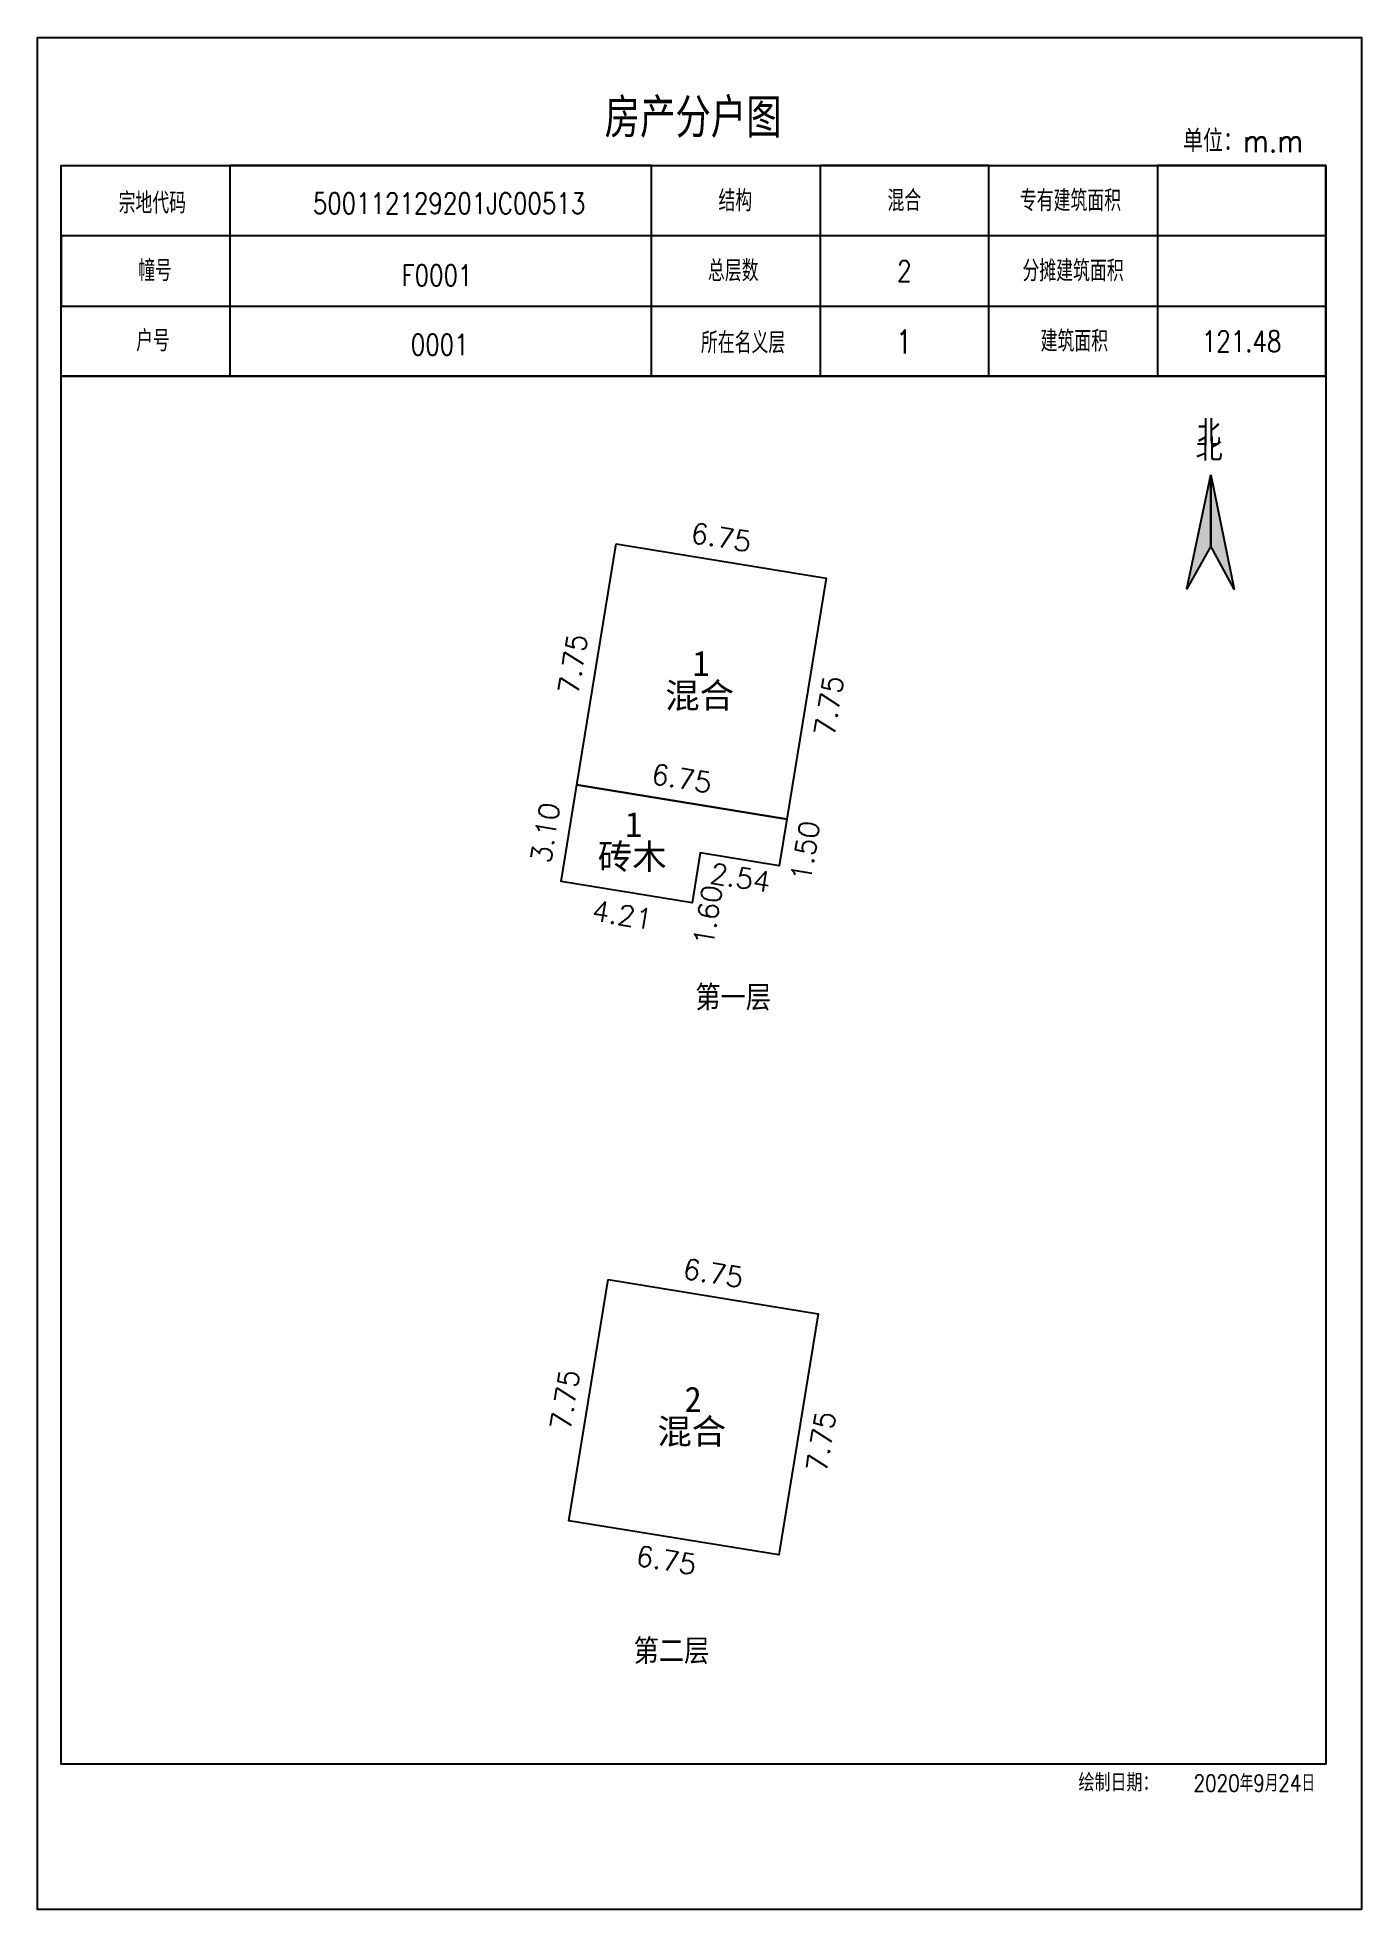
# Model space of a CAD drawing. Extents: x 36371590 to 36372043, y 3282005 to 3283161.
# Drawn here: x 36372014.17 to 36372035.17, y 3282078.39 to 3282108.09 of the extents above; entities that cross this region are included whole.
import ezdxf
from ezdxf.enums import TextEntityAlignment as Align

# ---------------------------------------------------------------- set-up
doc = ezdxf.new("R2010")
doc.units = 0
doc.header["$LTSCALE"] = 0.5
doc.linetypes.add('DASHED', pattern=[0.75, 0.5, -0.25])
doc.layers.get('0').update_dxf_attribs({"linetype": 'CONTINUOUS'})
doc.layers.add('_JMD_内', color=6, linetype='CONTINUOUS', true_color=0xff00ff)
doc.layers.add('TK', color=7, linetype='CONTINUOUS')
doc.layers.add('内图框', color=7, linetype='CONTINUOUS')
doc.layers.add('外图框', color=3, linetype='CONTINUOUS', plot=False)
doc.styles.add('HZ', font='rs.shx', dxfattribs={"width": 0.8, "bigfont": 'hztxt.shx'})
doc.styles.add('宋体', font='')
doc.styles.add('黑体', font='simhei.ttf')
doc.styles.get('宋体').set_extended_font_data('SimSun')

msp = doc.modelspace()

# ---------------------------------------------------------------- texts
at = {"color": 7, "linetype": 'Continuous', "style": 'HZ'}
for s, rotation, p in [('6.75', 350.7305, (36372024.513, 3282100.081)), ('7.75', 80.7302, (36372022.742, 3282097.653)), ('7.75', 80.7287, (36372026.803, 3282096.99)), ('6.75', 350.7303, (36372023.888, 3282096.256)), ('3.10', 80.7294, (36372022.305, 3282094.976)), ('1.50', 80.7311, (36372026.427, 3282094.686)), ('2.54', 350.729, (36372024.819, 3282094.682)), ('1.60', 80.7284, (36372024.881, 3282093.665)), ('4.21', 350.7296, (36372022.945, 3282094.09)), ('6.75', 350.7305, (36372024.388, 3282088.408)), ('7.75', 80.7302, (36372022.617, 3282085.981)), ('7.75', 80.7287, (36372026.678, 3282085.318)), ('6.75', 350.7303, (36372023.644, 3282083.854))]:
    msp.add_text(s, height=0.32, rotation=rotation, dxfattribs=at).set_placement(p)
at = {"color": 7, "linetype": 'Continuous'}
for s, style, p in [('1', '黑体', (36372024.557, 3282097.963)), ('混合', '黑体', (36372024.125, 3282097.453)), ('1', '黑体', (36372023.488, 3282095.407)), ('砖木', '黑体', (36372023.056, 3282094.898)), ('第一层', 'HZ', (36372024.602, 3282092.657)), ('2', '黑体', (36372024.432, 3282086.288)), ('混合', '黑体', (36372024, 3282085.778)), ('第二层', 'HZ', (36372023.624, 3282082.289))]:
    msp.add_text(s, height=0.4, dxfattribs=dict(at, style=style)).set_placement(p)
at = {"layer": 'TK', "linetype": 'Continuous', "style": 'HZ', "width": 0.9}
msp.add_text('房产分户图', height=0.624, dxfattribs=at).set_placement((36372024.567, 3282106.816), align=Align.MIDDLE_CENTER)
at = {"layer": 'TK', "linetype": 'DASHED', "style": 'HZ', "width": 0.9}
for s, height, p in [('单位：m.m', 0.3529, (36372032.337, 3282106.273)), ('北', 0.411, (36372032.564, 3282101.611)), ('绘制日期：', 0.282, (36372030.679, 3282080.265))]:
    msp.add_text(s, height=height, dxfattribs=at).set_placement(p)
at = {"layer": 'TK', "linetype": 'Continuous', "style": 'HZ', "width": 0.8}
for s, p in [('F0001', (36372020.506, 3282104.151)), ('0001', (36372020.548, 3282103.05))]:
    msp.add_text(s, height=0.3343, dxfattribs=at).set_placement(p, align=Align.CENTER)
at = {"layer": 'TK', "linetype": 'Continuous', "char_height": 0.3343, "attachment_point": 5, "style": 'HZ'}
for s, insert, width in [('宗地代码', (36372015.99, 3282105.464), 2.12251), ('结构', (36372025.237, 3282105.5), 2.62399), ('专有建筑面积', (36372030.552, 3282105.502), 2.6742), ('幢号', (36372016.034, 3282104.393), 2.12251), ('总层数', (36372025.204, 3282104.388), 2.62399), ('分摊建筑面积', (36372030.593, 3282104.388), 2.6742), ('户号', (36372016.001, 3282103.278), 2.12251), ('所在名义层', (36372025.36, 3282103.247), 2.62399), ('建筑面积', (36372030.614, 3282103.273), 3.11116)]:
    msp.add_mtext(s, dxfattribs=dict(at, insert=insert, width=width))
at = {"layer": 'TK', "insert": (36372027.913, 3282103.264), "char_height": 0.373, "width": 2.6684, "attachment_point": 5, "style": 'HZ'}
msp.add_mtext('1', dxfattribs=at)
at = {"layer": '内图框', "linetype": 'DASHED', "style": 'HZ', "width": 0.8}
msp.add_text('2020年9月24日', height=0.2677, dxfattribs=at).set_placement((36372032.503, 3282080.264))
at = {"layer": '内图框', "linetype": 'Continuous', "char_height": 0.3343, "attachment_point": 5, "style": 'HZ'}
for s, insert, width in [('500112129201JC00513', (36372020.696, 3282105.459), 5.86049), ('混合', (36372027.918, 3282105.502), 2.6742)]:
    msp.add_mtext(s, dxfattribs=dict(at, insert=insert, width=width))
at = {"layer": '内图框', "linetype": 'DASHED', "insert": (36372027.918, 3282104.388), "char_height": 0.334, "width": 2.6742, "attachment_point": 5, "style": 'HZ'}
msp.add_mtext('2', dxfattribs=at)
at = {"layer": '内图框', "insert": (36372033.267, 3282103.273), "char_height": 0.3343, "width": 2.6742, "attachment_point": 5, "style": 'HZ'}
msp.add_mtext('121.48', dxfattribs=at)

# ---------------------------------------------------------------- blocks, each defined once
blk = doc.blocks.new('指北针')
at = {"layer": '', "linetype": 'Continuous'}
for points in [[(0, 1.134), (0, 0), (-0.381, -0.676)], [(0, 1.134), (0.371, -0.68), (0, 0)]]:
    blk.add_hatch(color=7, dxfattribs=at).paths.add_polyline_path(points)
for points in [[(0, 1.134), (0, 0), (-0.381, -0.676)], [(0, 1.134), (0.371, -0.68), (0, 0)]]:
    blk.add_lwpolyline(points, close=True, dxfattribs=at)
at = {"layer": '', "linetype": 'DASHED', "style": '宋体', "width": 1}
blk.add_text('北', height=0.315, dxfattribs=at).set_placement((-0.24, 1.388))

# ---------------------------------------------------------------- linework, layer by layer
at = {"layer": '_JMD_内', "linetype": 'Continuous', "ltscale": 0.5}
for points in [[(36372023.347, 3282100.058), (36372026.678, 3282099.514), (36372026.054, 3282095.69), (36372022.723, 3282096.234)], [(36372022.723, 3282096.234), (36372026.054, 3282095.69), (36372025.933, 3282094.95), (36372024.68, 3282095.154), (36372024.551, 3282094.365), (36372022.473, 3282094.704)], [(36372023.222, 3282088.386), (36372026.553, 3282087.842), (36372025.929, 3282084.018), (36372022.598, 3282084.561)]]:
    msp.add_lwpolyline(points, close=True, dxfattribs=at)
at = {"layer": '内图框', "linetype": 'Continuous'}
for points in [[(36372017.222, 3282102.716), (36372014.547, 3282102.716), (36372014.547, 3282102.716), (36372014.547, 3282102.716), (36372017.222, 3282102.716), (36372034.604, 3282102.716), (36372034.604, 3282106.059), (36372034.604, 3282102.716), (36372014.547, 3282102.716), (36372014.547, 3282103.83), (36372034.604, 3282103.83), (36372034.604, 3282104.945), (36372014.547, 3282104.945), (36372014.547, 3282103.83), (36372014.547, 3282106.059), (36372034.604, 3282106.059), (36372031.93, 3282106.059), (36372031.93, 3282102.716), (36372029.256, 3282102.716), (36372029.256, 3282106.059), (36372026.581, 3282106.059), (36372026.581, 3282102.716), (36372023.907, 3282102.716), (36372023.907, 3282106.059), (36372017.222, 3282106.059)], [(36372014.547, 3282106.059), (36372034.604, 3282106.059), (36372034.604, 3282080.697), (36372014.547, 3282080.697)], [(36372014.547, 3282102.716), (36372034.604, 3282102.716), (36372034.604, 3282080.697), (36372014.547, 3282080.697)]]:
    msp.add_lwpolyline(points, close=True, dxfattribs=at)
msp.add_lwpolyline([(36372014.547, 3282103.83), (36372033.894, 3282103.83)], dxfattribs=at)
at = {"layer": '外图框', "linetype": 'Continuous', "flags": 128}
msp.add_lwpolyline([(36372035.169, 3282078.392), (36372014.169, 3282078.392), (36372014.169, 3282108.092), (36372035.169, 3282108.092)], close=True, dxfattribs=at)

# ---------------------------------------------------------------- block references
at = {"layer": '内图框', "linetype": 'Continuous'}
msp.add_blockref('指北针', (36372032.777, 3282100.019), dxfattribs=at)

msp.set_redraw_order([(e.dxf.handle, doc.entitydb.next_handle()) for e in msp.query("TEXT MTEXT ATTDEF DIMENSION ARC_DIMENSION")])  # texts and dimensions are drawn at this point

doc.saveas('drawing.dxf')
